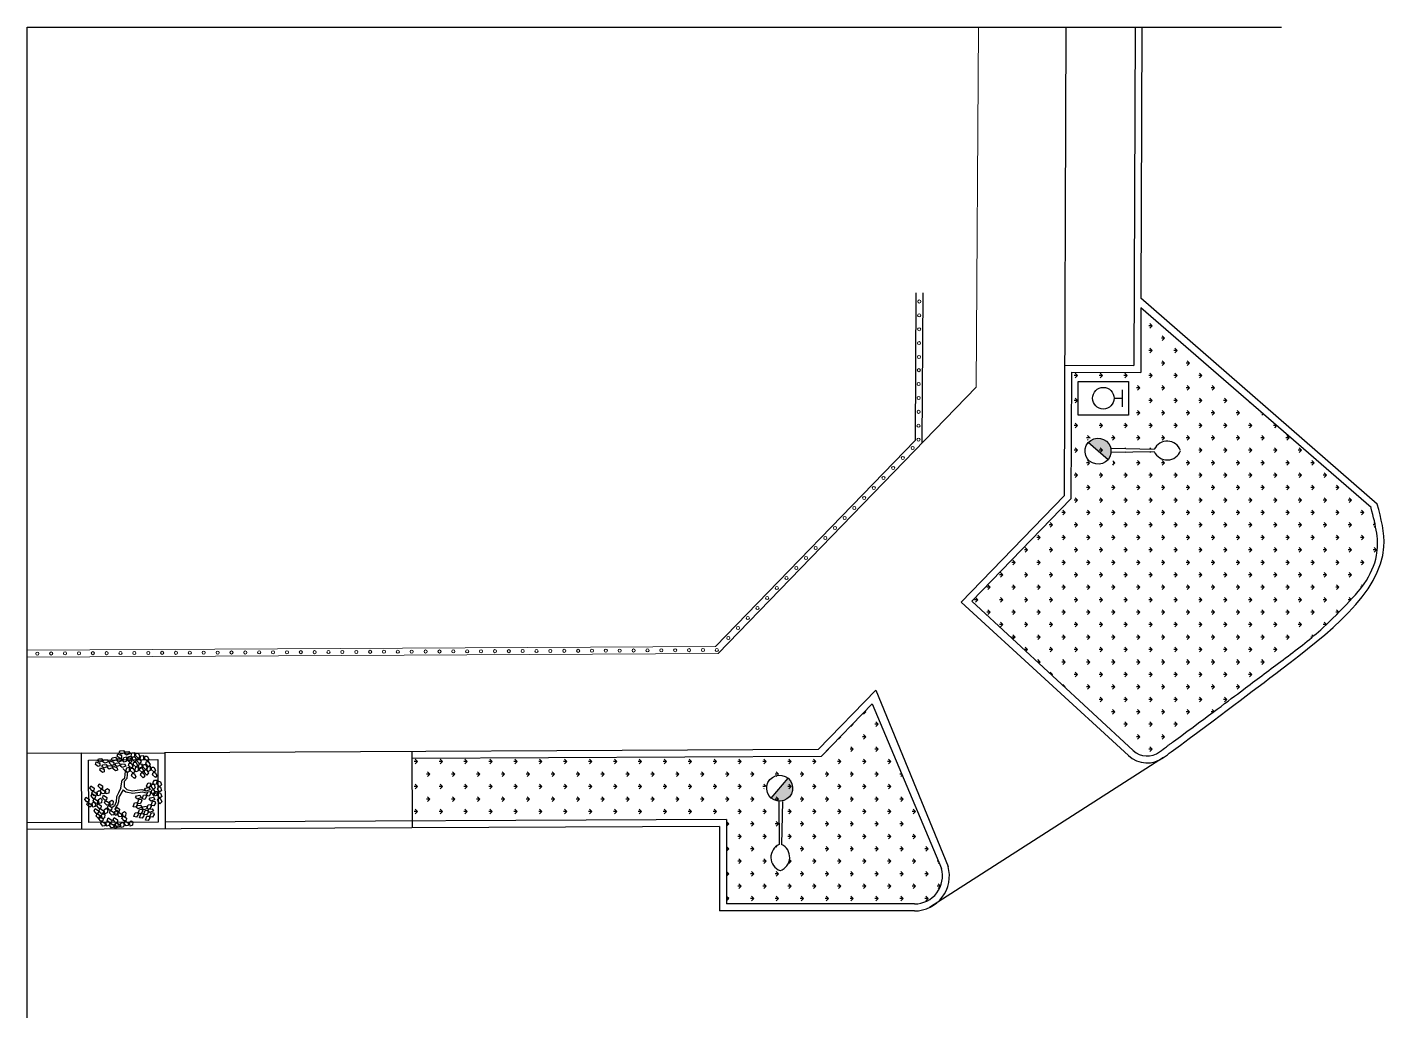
# Model space of a CAD drawing. Extents: x -1057 to 3416, y -340 to 4111.
# Drawn here: x 434.94 to 454.52, y -339.69 to -325.4 of the extents above; entities that cross this region are included whole.
import ezdxf

# ---------------------------------------------------------------- set-up
doc = ezdxf.new("R2010")
doc.units = 0
doc.header["$LTSCALE"] = 50
for name, pattern in [('CONTINU', [0]), ('DGN Style 1', [0.003115, 5.18318e-06, -0.00311]), ('HIDDEN', [9.525, 6.35, -3.175])]:
    doc.linetypes.add(name, pattern=pattern)
doc.layers.add('0.1', color=8, linetype='Continuous', lineweight=13)
doc.layers.add('Margem A3', color=8, linetype='DGN Style 1', lineweight=0)
for name, color, linetype in [('GRAMA', 90, 'Continuous'), ('luminaria', 10, 'Continuous'), ('OK', 96, 'Continuous'), ('Poste de cimento', 7, 'Continuous')]:
    doc.layers.add(name, color=color, linetype=linetype)
pattern_1 = [(180, (825.63913, -737.9499), (-0.17960512, -0.17960512), [0.047625, -0.31158524]), (135, (825.63913, -737.9499), (-0.17960512, -0.17960512), [0.047625, -0.206375]), (225, (825.63913, -737.9499), (0.17960512, -0.17960512), [0.047625, -0.206375])]

# ---------------------------------------------------------------- blocks, each defined once
blk = doc.blocks.new('poste concreto')
at = {"layer": 'Poste de cimento'}
h = blk.add_hatch(color=256, dxfattribs=at)
h.dxf.hatch_style = 1
h.paths.add_polyline_path([(364866.842, 7758015.357), (364866.767, 7758015.418), (364866.676, 7758015.455), (364866.578, 7758015.47), (364866.48, 7758015.455), (364866.39, 7758015.418), (364866.314, 7758015.357), (364866.254, 7758015.282), (364866.216, 7758015.191), (364866.201, 7758015.093), (364866.956, 7758015.093), (364866.94, 7758015.191), (364866.903, 7758015.282)])
for p, q in [((364866.815, 7758015.406), (364867.773, 7758016.191)), ((364866.886, 7758015.322), (364867.818, 7758016.138)), ((364866.201, 7758015.093), (364866.216, 7758015.191)), ((364866.216, 7758014.995), (364866.201, 7758015.093)), ((364866.956, 7758015.093), (364866.201, 7758015.093)), ((364866.216, 7758015.191), (364866.254, 7758015.282)), ((364866.254, 7758015.282), (364866.314, 7758015.357)), ((364866.314, 7758015.357), (364866.39, 7758015.418)), ((364866.39, 7758015.418), (364866.48, 7758015.455)), ((364866.48, 7758015.455), (364866.578, 7758015.47)), ((364866.578, 7758015.47), (364866.676, 7758015.455)), ((364866.676, 7758015.455), (364866.767, 7758015.418)), ((364866.767, 7758015.418), (364866.842, 7758015.357)), ((364866.842, 7758015.357), (364866.903, 7758015.282)), ((364866.903, 7758015.282), (364866.94, 7758015.191)), ((364866.94, 7758015.191), (364866.956, 7758015.093)), ((364866.956, 7758015.093), (364866.94, 7758014.995)), ((364866.254, 7758014.904), (364866.216, 7758014.995)), ((364866.314, 7758014.829), (364866.254, 7758014.904)), ((364866.39, 7758014.768), (364866.314, 7758014.829)), ((364866.48, 7758014.731), (364866.39, 7758014.768)), ((364866.578, 7758014.716), (364866.48, 7758014.731)), ((364866.676, 7758014.731), (364866.578, 7758014.716)), ((364866.767, 7758014.768), (364866.676, 7758014.731)), ((364866.842, 7758014.829), (364866.767, 7758014.768)), ((364866.903, 7758014.904), (364866.842, 7758014.829)), ((364866.94, 7758014.995), (364866.903, 7758014.904))]:
    blk.add_line(p, q, dxfattribs=at)
for centre, start, end in [((364868.17, 7758016.298), 60.7351, 195.0987), ((364867.989, 7758016.511), 245.3971, 19.7607)]:
    blk.add_arc(centre, 0.411, start, end, dxfattribs=at)
blk = doc.blocks.new('L', base_point=(1.368, 0.591))
at = {"color": 3, "lineweight": -2}
for p, q in [((1.281, 0.65), (1.312, 0.675)), ((1.294, 0.6), (1.281, 0.65)), ((1.312, 0.675), (1.342, 0.621)), ((1.342, 0.621), (1.322, 0.591)), ((1.275, 0.567), (1.306, 0.592)), ((1.288, 0.517), (1.275, 0.567)), ((1.317, 0.508), (1.288, 0.517)), ((1.322, 0.591), (1.294, 0.6)), ((1.306, 0.592), (1.336, 0.538)), ((1.336, 0.538), (1.317, 0.508)), ((1.337, 0.489), (1.356, 0.548)), ((1.376, 0.484), (1.337, 0.489)), ((1.356, 0.548), (1.391, 0.554)), ((1.404, 0.527), (1.376, 0.484)), ((1.391, 0.554), (1.404, 0.527))]:
    blk.add_line(p, q, dxfattribs=at)
blk = doc.blocks.new('Árvore-13')
at = {"color": 3}
for p, q in [((0.405, 0.537), (0.484, 0.659)), ((0.484, 0.659), (0.572, 0.715)), ((0.502, 0.509), (0.633, 0.668)), ((0.572, 0.715), (0.607, 0.819)), ((0.633, 0.668), (0.782, 0.715)), ((-0.795, 0.302), (-0.961, 0.415)), ((-0.795, 0.406), (-0.953, 0.499)), ((-0.357, 0.349), (-0.795, 0.406)), ((-0.366, 0.227), (-0.795, 0.302)), ((-0.129, 0.105), (-0.366, 0.227)), ((-0.068, 0.19), (-0.357, 0.349)), ((-0.068, -0.036), (-0.129, 0.105)), ((0.029, 0.068), (-0.068, 0.19)), ((0.029, 0.068), (0.318, 0.331)), ((0.116, -0.055), (0.283, 0.133)), ((0.283, 0.133), (0.423, 0.284)), ((0.318, 0.331), (0.405, 0.537)), ((0.423, 0.284), (0.502, 0.509)), ((-0.296, -0.392), (-0.418, -0.693)), ((-0.199, -0.449), (-0.313, -0.74)), ((-0.147, -0.299), (-0.296, -0.392)), ((-0.05, -0.383), (-0.199, -0.449)), ((-0.068, -0.036), (-0.147, -0.299)), ((0.116, -0.055), (-0.05, -0.383)), ((-0.313, -0.74), (-0.243, -0.89))]:
    blk.add_line(p, q, dxfattribs=at)
at = {"color": 3, "xscale": 3.048, "yscale": 3.048, "zscale": 3.048}
for p, rotation in [((-0.926, 0.959), 295.0165150851705), ((-0.716, 1.448), 295.0165150851705), ((-0.488, 1.26), 295.0165150851705), ((-0.252, 1.138), 295.0165150851705), ((0.169, 1.448), 190.1248425347958), ((0.353, 0.95), 190.1248425347958), ((0.581, 1.401), 190.1248425347958), ((0.852, 1.344), 190.1248425347958), ((1.211, 1.147), 190.1248425347958), ((-1.443, 0.368), 347.8021081598379), ((-1.303, 0.884), 347.8021081598379), ((-1.128, 0.415), 347.8021081598379), ((-0.848, 0.462), 295.0165150851705), ((-0.348, 0.687), 295.0165150851705), ((0.677, 0.781), 190.1248425347958), ((0.765, 0.274), 190.1248425347958), ((1.124, 0.565), 190.1248425347958), ((1.317, 0.753), 190.1248425347958), ((0.8, -0.299), 190.1248425347958), ((1.203, -0.317), 190.1248425347958), ((1.246, 0.039), 190.1248425347958), ((1.579, 0.114), 190.1248425347958), ((-0.453, -1.397), 66.16076666471405), ((-0.103, -0.899), 66.16076666471405), ((-0.015, -1.19), 66.16076666471405), ((0.502, -1.003), 66.16076666471405), ((0.616, -1.322), 66.16076666471405)]:
    blk.add_blockref('L', p, dxfattribs=dict(at, rotation=rotation))
for p in [(-1.391, -0.308), (-1.233, -0.881), (-1.049, -0.533), (-0.848, -0.449), (-0.445, -0.543), (-0.874, -1.134), (-0.672, -1.021), (-0.453, -1.04)]:
    blk.add_blockref('L', p, dxfattribs=at)

msp = doc.modelspace()

# ---------------------------------------------------------------- hatches: boundary and pattern name
at = {"layer": 'GRAMA'}
h = msp.add_hatch(dxfattribs=at)
h.set_pattern_fill('GRASS', color=256, scale=0.01, angle=90)
h.set_pattern_definition(pattern_1)
edge = h.paths.add_edge_path()
edge.add_line((449.991, -332.202), (448.56, -333.679))
edge.add_line((448.56, -333.679), (450.888, -335.832))
edge.add_arc((451.09, -335.611), 0.3, 227.4867, 306.9709)
edge.add_spline(control_points=[(451.268, -335.853), (451.354, -335.79), (451.375, -335.774), (451.395, -335.758)], knot_values=[7.181239, 7.181239, 7.181239, 7.181239, 7.260655, 7.260655, 7.260655, 7.260655], degree=3, periodic=0)
edge.add_spline(control_points=[(451.395, -335.758), (451.408, -335.749), (451.421, -335.739), (451.433, -335.73)], knot_values=[7.260655, 7.260655, 7.260655, 7.260655, 7.308803, 7.308803, 7.308803, 7.308803], degree=3, periodic=0)
edge.add_spline(control_points=[(451.433, -335.73), (451.441, -335.724), (451.448, -335.718), (452.033, -335.29), (452.251, -335.125), (452.652, -334.822), (452.832, -334.688), (453.203, -334.411), (453.391, -334.269), (453.737, -333.969), (454.107, -333.595), (454.309, -333.297), (454.371, -333.161), (454.418, -332.918), (454.417, -332.813), (454.384, -332.584), (454.354, -332.461), (454.32, -332.334), (454.32, -332.332), (454.319, -332.33)], knot_values=[7.308803, 7.308803, 7.308803, 7.308803, 7.338058, 7.338058, 8.153921, 8.153921, 8.780618, 8.780618, 9.407316, 9.407316, 10.057399, 10.057399, 10.577972, 10.577972, 10.952872, 10.952872, 11.327773, 11.327773, 11.333574, 11.333574, 11.333574, 11.333574], degree=3, periodic=0)
edge.add_line((454.319, -332.33), (451.001, -329.45))
edge.add_line((451.001, -329.45), (450.998, -330.38))
edge.add_line((450.998, -330.38), (449.998, -330.377))
edge.add_line((449.998, -330.377), (449.991, -332.202))
h.paths.add_polyline_path([(451.193, -331.489, -0.664169), (451.571, -331.506, -0.664966), (451.192, -331.523), (450.567, -331.529), (450.562, -331.671), (450.278, -331.725), (450.15, -331.47), (450.364, -331.286), (450.672, -331.477)], flags=16)
h.paths.add_polyline_path([(450.16, -331.598), (450.248, -331.326), (450.536, -331.336), (450.607, -331.71), (450.525, -331.639), (450.399, -331.747)], flags=16)
h.paths.add_polyline_path([(450.485, -331.308), (450.537, -331.411), (450.428, -331.284), (450.32, -331.339)], flags=16)
h.paths.add_polyline_path([(450.348, -331.701), (450.191, -331.65), (450.195, -331.53), (450.227, -331.697)], flags=0)
h.paths.add_polyline_path([(450.094, -330.995), (450.094, -330.511), (450.822, -330.511), (450.822, -330.995)], flags=16)
h.paths.add_polyline_path([(450.458, -330.597, -1), (450.458, -330.909, -1)], flags=0)
h = msp.add_hatch(dxfattribs=at)
h.set_pattern_fill('GRASS', color=256, scale=0.01, angle=90)
h.set_pattern_definition(pattern_1)
h.paths.add_polyline_path([(447.734, -338.046, 0.576665), (448.084, -337.441), (447.126, -335.159), (446.389, -335.92), (440.491, -335.948), (440.494, -336.848), (440.495, -336.848), (445.023, -336.826), (445.023, -338.046)])
h.paths.add_polyline_path([(445.796, -337.565, 0.664966), (445.818, -337.187, 0.664966)], flags=16)
h.paths.add_polyline_path([(445.635, -336.557), (445.581, -336.273), (445.837, -336.144), (446.021, -336.359), (445.829, -336.666), (445.832, -336.557), (445.597, -336.602)], flags=16)
h.paths.add_polyline_path([(445.777, -336.562), (445.756, -336.561), (445.6, -336.51), (445.609, -336.222), (445.893, -336.168), (446.022, -336.423), (445.778, -336.633)], flags=16)
h.paths.add_polyline_path([(445.98, -336.243), (445.976, -336.362), (445.945, -336.196), (445.824, -336.192)], flags=16)
h.paths.add_polyline_path([(445.559, -336.394), (445.621, -336.296), (445.568, -336.458), (445.667, -336.52)], flags=16)

# ---------------------------------------------------------------- linework, layer by layer
at = {"layer": '0.1', "color": 1, "linetype": 'CONTINU', "lineweight": -2}
for p, q in [((434.937, -339.688), (434.937, -325.402)), ((434.937, -325.402), (453.026, -325.402))]:
    msp.add_line(p, q, dxfattribs=at)
at = {"layer": '0.1', "color": 8}
for p, q in [((448.624, -330.595), (448.659, -325.402)), ((444.904, -334.434), (448.624, -330.595)), ((444.862, -334.334), (447.742, -331.361)), ((434.937, -334.385), (444.862, -334.334)), ((434.937, -334.485), (444.904, -334.434))]:
    msp.add_line(p, q, dxfattribs=at)
at = {"layer": '0.1', "color": 8, "linetype": 'CONTINU', "lineweight": -2}
for p, q in [((447.753, -329.233), (447.742, -331.361)), ((447.853, -329.234), (447.842, -331.402))]:
    msp.add_line(p, q, dxfattribs=at)
at = {"layer": '0.1', "color": 8}
for centre in [(447.803, -329.358), (447.802, -329.558), (447.801, -329.758), (447.8, -329.958), (447.799, -330.158), (447.797, -330.349), (447.796, -330.549), (447.795, -330.749), (447.794, -330.949), (447.793, -331.149), (447.707, -331.47), (447.792, -331.349), (447.567, -331.614), (447.287, -331.903), (447.427, -331.758), (447.148, -332.047), (447.008, -332.191), (446.728, -332.48), (446.868, -332.336), (446.588, -332.624), (446.448, -332.769), (446.169, -333.057), (446.309, -332.913), (446.029, -333.202), (445.749, -333.49), (445.889, -333.346), (445.609, -333.634), (445.47, -333.779), (445.19, -334.067), (445.33, -333.923), (445.05, -334.212), (435.083, -334.435), (435.283, -334.434), (435.483, -334.432), (435.683, -334.431), (435.883, -334.43), (436.083, -334.429), (436.283, -334.428), (436.483, -334.427), (436.683, -334.426), (436.883, -334.425), (437.083, -334.424), (437.283, -334.423), (437.483, -334.422), (437.683, -334.421), (437.883, -334.42), (438.083, -334.419), (438.283, -334.418), (438.483, -334.417), (438.683, -334.416), (438.883, -334.415), (439.083, -334.414), (439.283, -334.413), (439.483, -334.412), (439.683, -334.411), (439.883, -334.41), (440.083, -334.409), (440.283, -334.408), (440.483, -334.407), (440.683, -334.406), (440.883, -334.405), (441.083, -334.404), (441.283, -334.403), (441.483, -334.402), (441.683, -334.401), (441.883, -334.4), (442.083, -334.399), (442.283, -334.398), (442.483, -334.397), (442.683, -334.396), (442.883, -334.395), (443.083, -334.394), (443.283, -334.393), (443.483, -334.392), (443.683, -334.391), (443.883, -334.389), (444.083, -334.388), (444.283, -334.387), (444.483, -334.386), (444.683, -334.385), (444.883, -334.384)]:
    msp.add_circle(centre, 0.0225, dxfattribs=at)
at = {"layer": 'Margem A3', "color": 7, "linetype": 'CONTINU', "lineweight": -2}
for p, q in [((449.915, -325.402), (449.891, -332.161)), ((450.915, -325.402), (450.898, -330.28)), ((451.015, -325.402), (451.001, -329.309)), ((454.409, -332.279), (451.001, -329.309)), ((451.001, -329.45), (450.998, -330.38)), ((454.319, -332.33), (451.001, -329.45)), ((449.898, -330.276), (450.898, -330.28)), ((449.998, -330.377), (449.991, -332.202)), ((449.998, -330.377), (450.998, -330.38)), ((450.735, -330.875), (450.735, -330.631)), ((450.614, -330.753), (450.735, -330.753)), ((448.407, -333.694), (449.891, -332.161)), ((448.56, -333.679), (449.991, -332.202)), ((448.407, -333.694), (450.82, -335.906)), ((448.56, -333.679), (450.888, -335.832)), ((446.347, -335.82), (447.175, -334.965)), ((447.175, -334.965), (448.219, -337.506)), ((446.389, -335.92), (447.126, -335.159)), ((447.126, -335.159), (448.123, -337.533)), ((446.347, -335.82), (436.919, -335.865)), ((435.72, -335.871), (434.937, -335.874)), ((440.495, -336.948), (440.491, -335.848)), ((446.389, -335.92), (440.491, -335.948)), ((451.328, -335.933), (447.953, -338.096)), ((435.725, -336.871), (434.937, -336.874)), ((444.924, -336.927), (434.937, -336.974)), ((445.023, -336.826), (436.924, -336.865)), ((444.923, -336.927), (444.923, -338.146)), ((445.023, -336.826), (445.023, -338.046)), ((447.734, -338.146), (444.923, -338.146)), ((447.734, -338.046), (445.023, -338.046))]:
    msp.add_line(p, q, dxfattribs=at)
msp.add_lwpolyline([(450.094, -330.995), (450.094, -330.511), (450.822, -330.511), (450.822, -330.995)], close=True, dxfattribs=at)
for points in [[(435.725, -336.971), (435.721, -335.871), (436.921, -335.865), (436.925, -336.965)], [(435.824, -336.87), (435.821, -335.97), (436.821, -335.965), (436.824, -336.865), (435.824, -336.87)]]:
    msp.add_lwpolyline(points, dxfattribs=at)
msp.add_circle((450.458, -330.753), 0.156, dxfattribs=at)
for centre, radius, start, end in [((451.09, -335.611), 0.4, 227.4867, 306.3955), ((451.09, -335.611), 0.3, 227.4867, 306.3955), ((447.734, -337.642), 0.504, 270.0017, 15.6802), ((447.734, -337.642), 0.404, 270.0017, 15.6802)]:
    msp.add_arc(centre, radius, start, end, dxfattribs=at)
for points, knots in [([(451.328, -335.933), (451.364, -335.906), (451.4, -335.88), (451.435, -335.854), (452.178, -335.305), (453.12, -334.589), (454.7, -333.382), (454.464, -332.486), (454.409, -332.279)], [7.165202, 7.165202, 7.165202, 7.165202, 7.234074, 7.234074, 7.234074, 8.692276, 10.742371, 11.359258, 11.359258, 11.359258, 11.359258]), ([(451.268, -335.853), (451.354, -335.79), (451.375, -335.774), (451.395, -335.758), (451.408, -335.749), (451.421, -335.739), (451.433, -335.73), (451.441, -335.724), (451.448, -335.718), (452.033, -335.29), (452.251, -335.125), (452.652, -334.822), (452.832, -334.688), (453.203, -334.411), (453.391, -334.269), (453.737, -333.969), (454.107, -333.595), (454.309, -333.297), (454.371, -333.161), (454.418, -332.918), (454.417, -332.813), (454.384, -332.584), (454.354, -332.461), (454.32, -332.334), (454.32, -332.332), (454.319, -332.33)], [7.181239, 7.181239, 7.181239, 7.181239, 7.260655, 7.260655, 7.260655, 7.308803, 7.308803, 7.308803, 7.338058, 7.338058, 8.153921, 8.153921, 8.780618, 8.780618, 9.407316, 9.407316, 10.057399, 10.057399, 10.577972, 10.577972, 10.952872, 10.952872, 11.327773, 11.327773, 11.333574, 11.333574, 11.333574, 11.333574])]:
    msp.add_open_spline(points, degree=3, knots=knots, dxfattribs=at)

# ---------------------------------------------------------------- block references
at = {"layer": 'luminaria', "xscale": 0.4999999999999999, "yscale": 0.4999999999999999, "zscale": 0.4999999999999999}
for p, rotation in [((-2662981.872, -2826302.16), 319.3886919651773), ((-2825524.854, 2663095.878), 229.3886919651773)]:
    msp.add_blockref('poste concreto', p, dxfattribs=dict(at, rotation=rotation))
at = {"layer": 'OK', "color": 3, "linetype": 'HIDDEN', "xscale": 0.3107660917594164, "yscale": 0.3107660917594164, "zscale": 0.3107660917594164, "rotation": 196.5717532991235}
msp.add_blockref('Árvore-13', (436.325, -336.377), dxfattribs=at)

doc.saveas('drawing.dxf')
